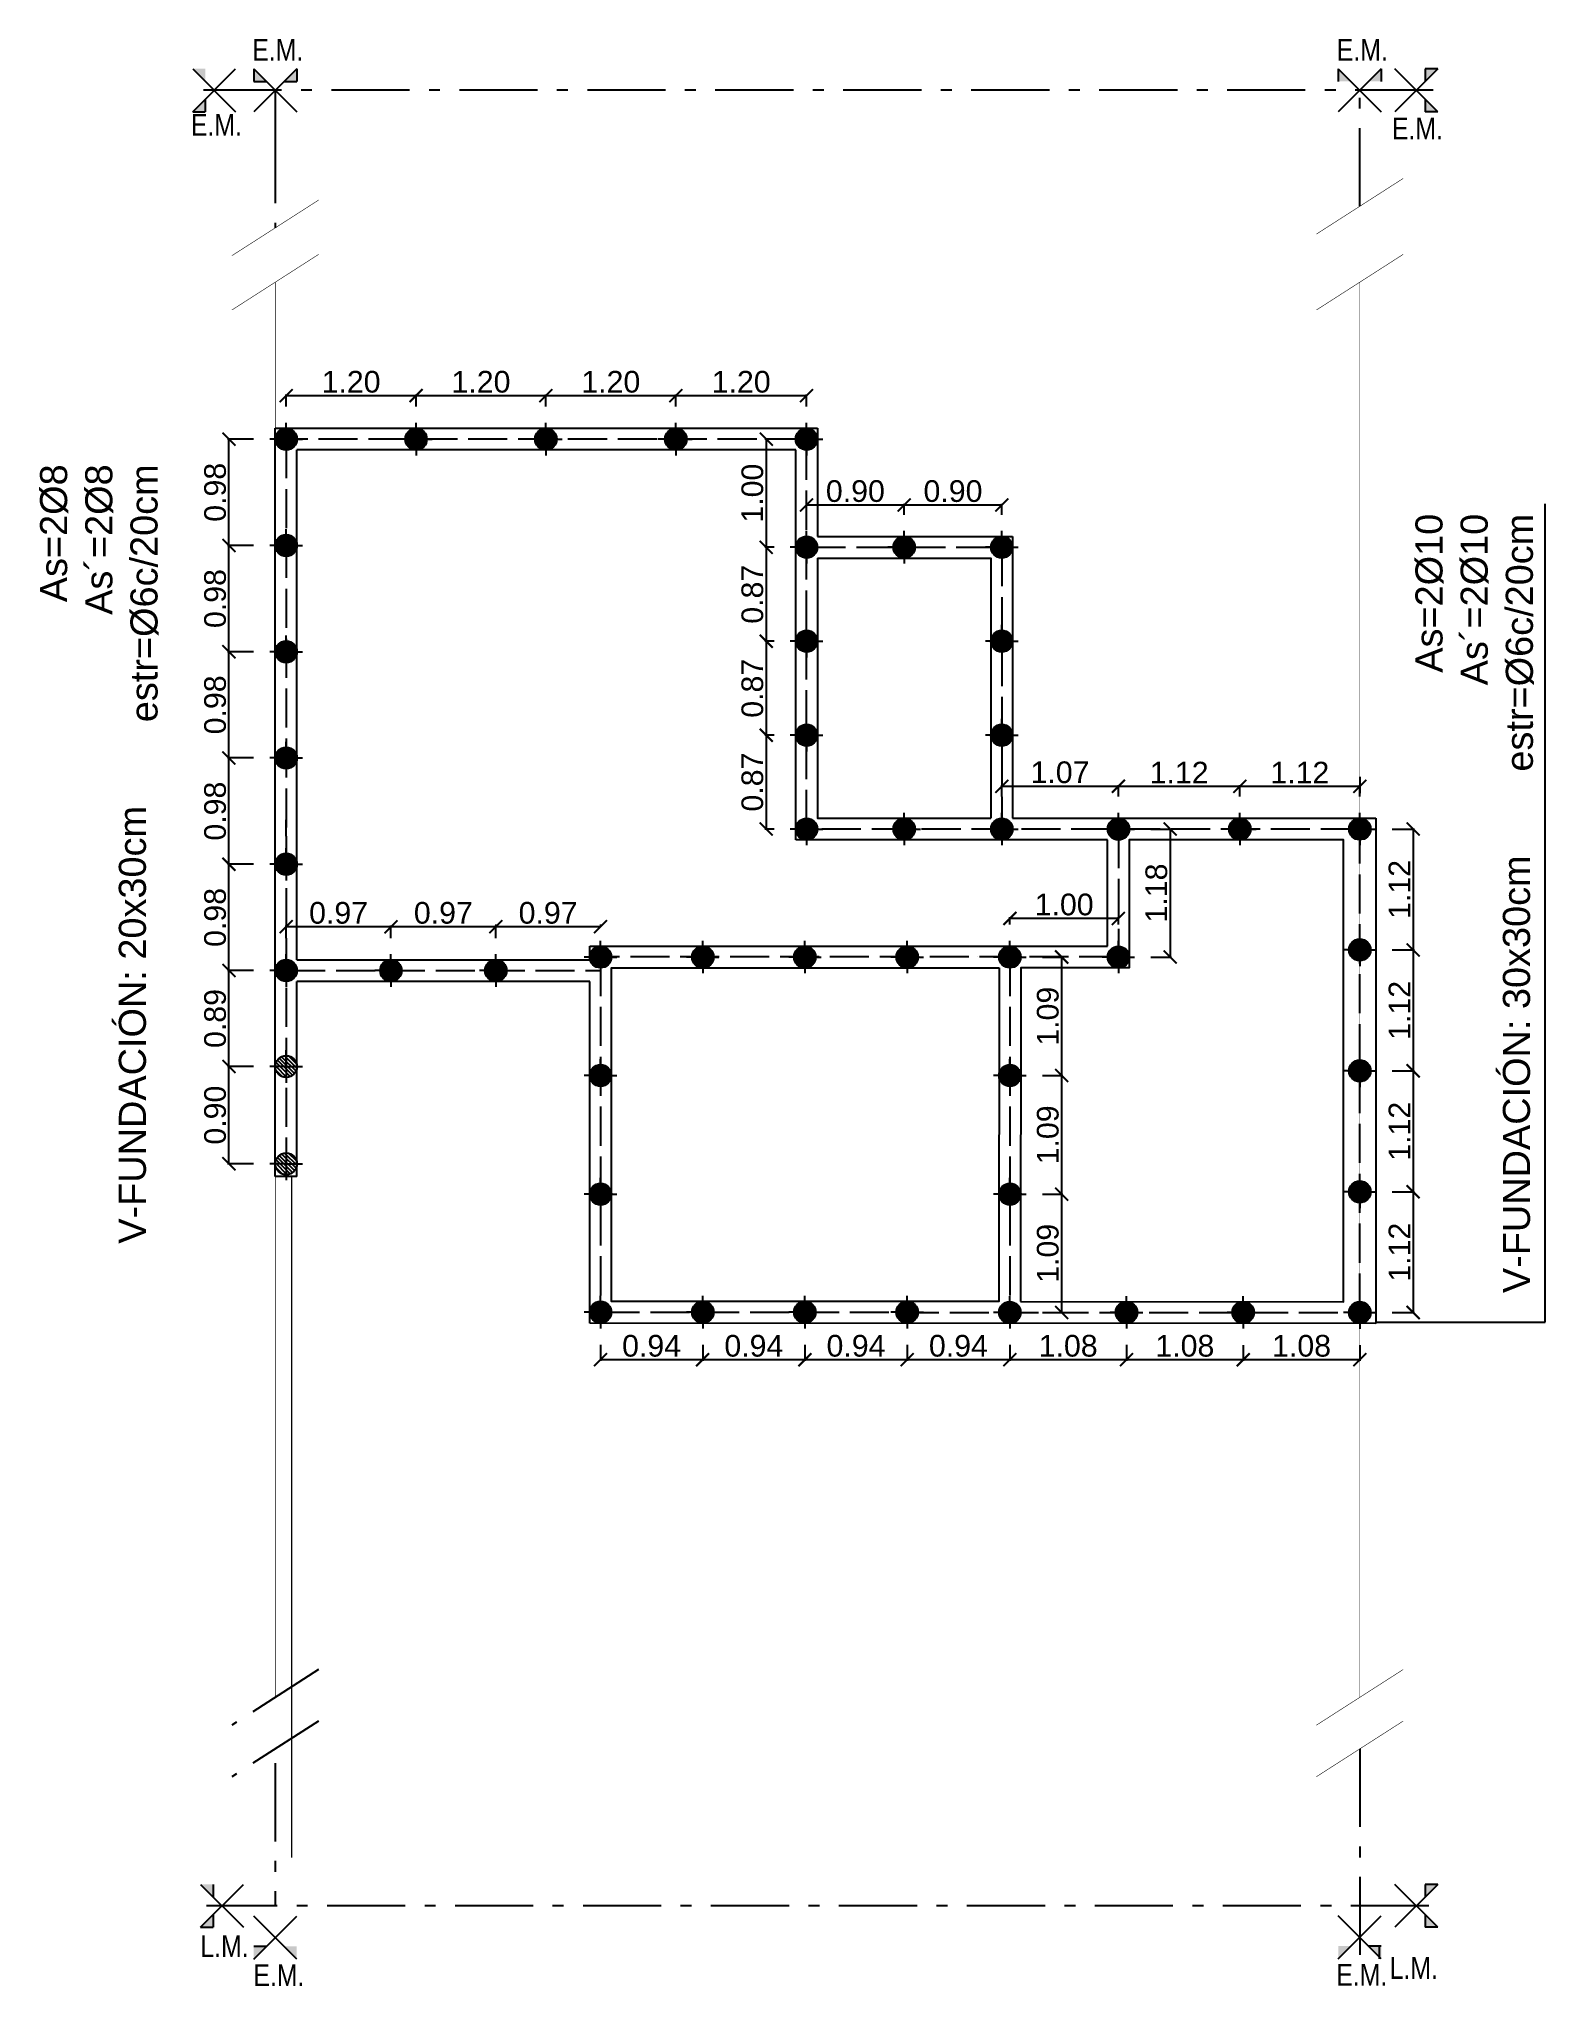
# Model space of a CAD drawing. Header units: millimetres. Extents: x 141 to 456, y -20 to 129.
# Drawn here: x 293.46 to 307.35, y 78.37 to 96.32 of the extents above; entities that cross this region are included whole.
import ezdxf

# ---------------------------------------------------------------- set-up
doc = ezdxf.new("R2010")
doc.units = ezdxf.units.MM
doc.header["$LTSCALE"] = 0.1
doc.header["$MEASUREMENT"] = 0
doc.header["$PDMODE"] = 3
doc.header["$PDSIZE"] = 0.1
for name, pattern in [('ACAD_ISO02W100', [15, 12, -3]), ('ACAD_ISO04W100', [30, 24, -3, 0, -3]), ('ACAD_ISO10W100', [18, 12, -3, 0, -3])]:
    doc.linetypes.add(name, pattern=pattern)
doc.layers.get('DEFPOINTS').update_dxf_attribs({"color": 1})
for name, color, linetype in [('11.Ejes', 1, 'ACAD_ISO04W100'), ('EJES', 6, 'Continuous'), ('Funadciones', 7, 'Continuous'), ('FUNDACIONES-COTAS', 3, 'Continuous'), ('FUNDACIONES-TEXTOS', 2, 'Continuous'), ('POLILINEA SUP', 150, 'Continuous'), ('vigas de encadenado', 2, 'Continuous')]:
    doc.layers.add(name, color=color, linetype=linetype)
doc.layers.add('17.Sombras', color=8, linetype='Continuous', lineweight=5)
doc.layers.add('CONT_MURO', color=3, linetype='Continuous', lineweight=0)
doc.styles.add('Arial20', font='arial.ttf', dxfattribs={"height": 0.2})
doc.styles.get("Standard").update_dxf_attribs({"font": 'arial.ttf'})
doc.dimstyles.new('COTA-1-100', dxfattribs={"dimtxt": 0.2, "dimasz": 0.12, "dimexe": 0.012, "dimexo": 0.15, "dimgap": 0.025, "dimtad": 1, "dimzin": 0, "dimdsep": 46, "dimtxsty": 'Arial20', "dimblk1": 'ARCHTICK', "dimblk2": 'ARCHTICK', "dimsah": 1, "dimcen": 0.09, "dimclrd": 256, "dimclre": 256, "dimclrt": 256, "dimazin": 0, "dimtfac": 1, "dimtofl": 0, "dimtmove": 2, "dimatfit": 3, "dimldrblk": 'ARCHTICK', "dimfxl": 1, "dimtolj": 1, "dimtzin": 0, "dimarcsym": 0})

msp = doc.modelspace()

# ---------------------------------------------------------------- texts
at = {"layer": 'EJES', "linetype": 'ACAD_ISO10W100', "ltscale": 0.6, "char_height": 0.2, "width": 1.294531}
for s, insert, attachment_point in [('{\\fArial Narrow|b0|i0|c0|p34;E.M.}', (295.665, 96.3202), 2), ('{\\fArial Narrow|b0|i0|c0|p34;E.M.}', (305.665, 96.3202), 2), ('{\\fArial Narrow|b0|i0|c0|p34;E.M.}', (295.0991, 95.6279), 2), ('{\\fArial Narrow|b0|i0|c0|p34;E.M.}', (306.1735, 95.5951), 2), ('{\\fArial Narrow|b0|i0|c0|p34;L.M.}', (295.1741, 78.6329), 8), ('{\\fArial Narrow|b0|i0|c0|p34;E.M.}', (295.6754, 78.5665), 2), ('{\\fArial Narrow|b0|i0|c0|p34;E.M.}', (305.6603, 78.5694), 2), ('{\\fArial Narrow|b0|i0|c0|p34;L.M.}', (306.1394, 78.6329), 2)]:
    msp.add_mtext(s, dxfattribs=dict(at, insert=insert, attachment_point=attachment_point))
at = {"layer": 'FUNDACIONES-TEXTOS', "char_height": 0.25, "width": 5.804333, "attachment_point": 3, "rotation": 90}
for s, insert in [('{\\fArial|b0|i0|c0|p34;As=2\\fArial|b0|i0|c238|p34;%%C\\fArial|b0|i0|c0|p34;8\\PAs´=2\\fArial|b0|i0|c238|p34;%%C\\fArial|b0|i0|c0|p34;8\\Pestr=\\fArial|b0|i0|c238|p34;%%C\\fArial|b0|i0|c0|p34;6c/20cm} ', (293.4731, 92.3976)), ('{\\fArial|b0|i0|c0|p34;As=2\\fArial|b0|i0|c238|p34;%%C\\fArial|b0|i0|c0|p34;10\\PAs´=2\\fArial|b0|i0|c238|p34;%%C\\fArial|b0|i0|c0|p34;10\\Pestr=\\fArial|b0|i0|c238|p34;%%C\\fArial|b0|i0|c0|p34;6c/20cm} ', (306.1547, 91.942)), ('{\\fArial|b0|i0|c238|p34;V\\fArial|b0|i0|c0|p34;-FUNDACIÓN\\fArial|b0|i0|c238|p34;: 2\\fArial|b0|i0|c0|p34;0\\fArial|b0|i0|c238|p34;x\\fArial|b0|i0|c0|p34;3\\fArial|b0|i0|c238|p34;0cm\\P} ', (294.1995, 89.2476)), ('{\\fArial|b0|i0|c238|p34;V\\fArial|b0|i0|c0|p34;-FUNDACIÓN\\fArial|b0|i0|c238|p34;: \\fArial|b0|i0|c0|p34;30\\fArial|b0|i0|c238|p34;x\\fArial|b0|i0|c0|p34;3\\fArial|b0|i0|c238|p34;0cm\\P} ', (306.9614, 88.792))]:
    msp.add_mtext(s, dxfattribs=dict(at, insert=insert))

# ---------------------------------------------------------------- blocks, each defined once
blk = doc.blocks.new('PILOTIN')
at = {"layer": 'Funadciones'}
blk.add_hatch(color=1, dxfattribs=at).paths.add_polyline_path([(231.332, 120.183, 1), (231.132, 120.183, 1)])
at = {"layer": '11.Ejes', "ltscale": 0.5}
for q in [(231.232, 120.333), (231.082, 120.183), (231.382, 120.183), (231.232, 120.033)]:
    blk.add_line((231.232, 120.183), q, dxfattribs=at)
at = {"layer": 'Funadciones', "color": 1}
blk.add_circle((231.232, 120.183), 0.1, dxfattribs=at)
blk = doc.blocks.new('_ARCHTICK')
at = {"color": 0, "linetype": 'ByBlock', "const_width": 0.15}
blk.add_lwpolyline([(-0.5, -0.5), (0.5, 0.5)], dxfattribs=at)
blk = doc.blocks.new('*D269')
at = {"layer": 'DEFPOINTS', "color": 0, "transparency": 16777216}
for p in [(295.215, 86.845), (295.592, 86.845), (295.592, 85.949)]:
    blk.add_point(p, dxfattribs=at)
at = {"layer": 'FUNDACIONES-COTAS', "lineweight": -2, "transparency": 16777216}
for p, q in [((295.442, 86.845), (295.203, 86.845)), ((295.215, 85.949), (295.215, 86.845)), ((295.442, 85.949), (295.203, 85.949))]:
    blk.add_line(p, q, dxfattribs=at)
at = {"layer": 'FUNDACIONES-COTAS', "lineweight": -2, "transparency": 16777216, "xscale": 0.12, "yscale": 0.12, "zscale": 0.12}
for p, rotation in [((295.215, 86.845), 90), ((295.215, 85.949), 270)]:
    blk.add_blockref('_ARCHTICK', p, dxfattribs=dict(at, rotation=rotation))
at = {"layer": 'FUNDACIONES-COTAS', "transparency": 16777216, "insert": (295.088, 86.397), "char_height": 0.2, "attachment_point": 5, "rotation": 90, "style": 'Arial20'}
blk.add_mtext('\\A1;0.90', dxfattribs=at)
blk = doc.blocks.new('*D270')
at = {"layer": 'DEFPOINTS', "color": 0, "transparency": 16777216}
for p in [(295.215, 87.73), (295.592, 87.73), (295.592, 86.845)]:
    blk.add_point(p, dxfattribs=at)
at = {"layer": 'FUNDACIONES-COTAS', "lineweight": -2, "transparency": 16777216}
for p, q in [((295.442, 87.73), (295.203, 87.73)), ((295.215, 86.845), (295.215, 87.73)), ((295.442, 86.845), (295.203, 86.845))]:
    blk.add_line(p, q, dxfattribs=at)
at = {"layer": 'FUNDACIONES-COTAS', "lineweight": -2, "transparency": 16777216, "xscale": 0.12, "yscale": 0.12, "zscale": 0.12}
for p, rotation in [((295.215, 87.73), 90), ((295.215, 86.845), 270)]:
    blk.add_blockref('_ARCHTICK', p, dxfattribs=dict(at, rotation=rotation))
at = {"layer": 'FUNDACIONES-COTAS', "transparency": 16777216, "insert": (295.088, 87.288), "char_height": 0.2, "attachment_point": 5, "rotation": 90, "style": 'Arial20'}
blk.add_mtext('\\A1;0.89', dxfattribs=at)
blk = doc.blocks.new('*D271')
at = {"layer": 'DEFPOINTS', "color": 0, "transparency": 16777216}
for p in [(295.215, 88.71), (295.592, 88.71), (295.592, 87.73)]:
    blk.add_point(p, dxfattribs=at)
at = {"layer": 'FUNDACIONES-COTAS', "lineweight": -2, "transparency": 16777216}
for p, q in [((295.442, 88.71), (295.203, 88.71)), ((295.215, 87.73), (295.215, 88.71)), ((295.442, 87.73), (295.203, 87.73))]:
    blk.add_line(p, q, dxfattribs=at)
at = {"layer": 'FUNDACIONES-COTAS', "lineweight": -2, "transparency": 16777216, "xscale": 0.12, "yscale": 0.12, "zscale": 0.12}
for p, rotation in [((295.215, 88.71), 90), ((295.215, 87.73), 270)]:
    blk.add_blockref('_ARCHTICK', p, dxfattribs=dict(at, rotation=rotation))
at = {"layer": 'FUNDACIONES-COTAS', "transparency": 16777216, "insert": (295.088, 88.22), "char_height": 0.2, "attachment_point": 5, "rotation": 90, "style": 'Arial20'}
blk.add_mtext('\\A1;0.98', dxfattribs=at)
blk = doc.blocks.new('*D272')
at = {"layer": 'DEFPOINTS', "color": 0, "transparency": 16777216}
for p in [(295.215, 89.69), (295.592, 89.69), (295.592, 88.71)]:
    blk.add_point(p, dxfattribs=at)
at = {"layer": 'FUNDACIONES-COTAS', "lineweight": -2, "transparency": 16777216}
for p, q in [((295.442, 89.69), (295.203, 89.69)), ((295.215, 88.71), (295.215, 89.69)), ((295.442, 88.71), (295.203, 88.71))]:
    blk.add_line(p, q, dxfattribs=at)
at = {"layer": 'FUNDACIONES-COTAS', "lineweight": -2, "transparency": 16777216, "xscale": 0.12, "yscale": 0.12, "zscale": 0.12}
for p, rotation in [((295.215, 89.69), 90), ((295.215, 88.71), 270)]:
    blk.add_blockref('_ARCHTICK', p, dxfattribs=dict(at, rotation=rotation))
at = {"layer": 'FUNDACIONES-COTAS', "transparency": 16777216, "insert": (295.088, 89.2), "char_height": 0.2, "attachment_point": 5, "rotation": 90, "style": 'Arial20'}
blk.add_mtext('\\A1;0.98', dxfattribs=at)
blk = doc.blocks.new('*D273')
at = {"layer": 'DEFPOINTS', "color": 0, "transparency": 16777216}
for p in [(295.215, 90.67), (295.592, 90.67), (295.592, 89.69)]:
    blk.add_point(p, dxfattribs=at)
at = {"layer": 'FUNDACIONES-COTAS', "lineweight": -2, "transparency": 16777216}
for p, q in [((295.442, 90.67), (295.203, 90.67)), ((295.215, 89.69), (295.215, 90.67)), ((295.442, 89.69), (295.203, 89.69))]:
    blk.add_line(p, q, dxfattribs=at)
at = {"layer": 'FUNDACIONES-COTAS', "lineweight": -2, "transparency": 16777216, "xscale": 0.12, "yscale": 0.12, "zscale": 0.12}
for p, rotation in [((295.215, 90.67), 90), ((295.215, 89.69), 270)]:
    blk.add_blockref('_ARCHTICK', p, dxfattribs=dict(at, rotation=rotation))
at = {"layer": 'FUNDACIONES-COTAS', "transparency": 16777216, "insert": (295.088, 90.18), "char_height": 0.2, "attachment_point": 5, "rotation": 90, "style": 'Arial20'}
blk.add_mtext('\\A1;0.98', dxfattribs=at)
blk = doc.blocks.new('*D274')
at = {"layer": 'DEFPOINTS', "color": 0, "transparency": 16777216}
for p in [(295.215, 91.65), (295.592, 91.65), (295.592, 90.67)]:
    blk.add_point(p, dxfattribs=at)
at = {"layer": 'FUNDACIONES-COTAS', "lineweight": -2, "transparency": 16777216}
for p, q in [((295.442, 91.65), (295.203, 91.65)), ((295.215, 90.67), (295.215, 91.65)), ((295.442, 90.67), (295.203, 90.67))]:
    blk.add_line(p, q, dxfattribs=at)
at = {"layer": 'FUNDACIONES-COTAS', "lineweight": -2, "transparency": 16777216, "xscale": 0.12, "yscale": 0.12, "zscale": 0.12}
for p, rotation in [((295.215, 91.65), 90), ((295.215, 90.67), 270)]:
    blk.add_blockref('_ARCHTICK', p, dxfattribs=dict(at, rotation=rotation))
at = {"layer": 'FUNDACIONES-COTAS', "transparency": 16777216, "insert": (295.088, 91.16), "char_height": 0.2, "attachment_point": 5, "rotation": 90, "style": 'Arial20'}
blk.add_mtext('\\A1;0.98', dxfattribs=at)
blk = doc.blocks.new('*D275')
at = {"layer": 'DEFPOINTS', "color": 0, "transparency": 16777216}
for p in [(295.215, 92.63), (295.592, 92.63), (295.592, 91.65)]:
    blk.add_point(p, dxfattribs=at)
at = {"layer": 'FUNDACIONES-COTAS', "lineweight": -2, "transparency": 16777216}
for p, q in [((295.442, 92.63), (295.203, 92.63)), ((295.215, 91.65), (295.215, 92.63)), ((295.442, 91.65), (295.203, 91.65))]:
    blk.add_line(p, q, dxfattribs=at)
at = {"layer": 'FUNDACIONES-COTAS', "lineweight": -2, "transparency": 16777216, "xscale": 0.12, "yscale": 0.12, "zscale": 0.12}
for p, rotation in [((295.215, 92.63), 90), ((295.215, 91.65), 270)]:
    blk.add_blockref('_ARCHTICK', p, dxfattribs=dict(at, rotation=rotation))
at = {"layer": 'FUNDACIONES-COTAS', "transparency": 16777216, "insert": (295.088, 92.14), "char_height": 0.2, "attachment_point": 5, "rotation": 90, "style": 'Arial20'}
blk.add_mtext('\\A1;0.98', dxfattribs=at)
blk = doc.blocks.new('*D276')
at = {"layer": 'DEFPOINTS', "color": 0, "transparency": 16777216}
for p in [(296.94, 93.031), (295.742, 92.78), (296.94, 92.78)]:
    blk.add_point(p, dxfattribs=at)
at = {"layer": 'FUNDACIONES-COTAS', "lineweight": -2, "transparency": 16777216}
for p, q in [((295.742, 92.93), (295.742, 93.043)), ((295.742, 93.031), (296.94, 93.031)), ((296.94, 92.93), (296.94, 93.043))]:
    blk.add_line(p, q, dxfattribs=at)
at = {"layer": 'FUNDACIONES-COTAS', "lineweight": -2, "transparency": 16777216, "xscale": 0.12, "yscale": 0.12, "zscale": 0.12, "rotation": 180}
blk.add_blockref('_ARCHTICK', (295.742, 93.031), dxfattribs=at)
at = {"layer": 'FUNDACIONES-COTAS', "lineweight": -2, "transparency": 16777216, "xscale": 0.12, "yscale": 0.12, "zscale": 0.12}
blk.add_blockref('_ARCHTICK', (296.94, 93.031), dxfattribs=at)
at = {"layer": 'FUNDACIONES-COTAS', "transparency": 16777216, "insert": (296.341, 93.158), "char_height": 0.2, "attachment_point": 5, "style": 'Arial20'}
blk.add_mtext('\\A1;1.20', dxfattribs=at)
blk = doc.blocks.new('*D277')
at = {"layer": 'DEFPOINTS', "color": 0, "transparency": 16777216}
for p in [(298.137, 93.031), (296.94, 92.78), (298.137, 92.78)]:
    blk.add_point(p, dxfattribs=at)
at = {"layer": 'FUNDACIONES-COTAS', "lineweight": -2, "transparency": 16777216}
for p, q in [((296.94, 92.93), (296.94, 93.043)), ((296.94, 93.031), (298.137, 93.031)), ((298.137, 92.93), (298.137, 93.043))]:
    blk.add_line(p, q, dxfattribs=at)
at = {"layer": 'FUNDACIONES-COTAS', "lineweight": -2, "transparency": 16777216, "xscale": 0.12, "yscale": 0.12, "zscale": 0.12, "rotation": 180}
blk.add_blockref('_ARCHTICK', (296.94, 93.031), dxfattribs=at)
at = {"layer": 'FUNDACIONES-COTAS', "lineweight": -2, "transparency": 16777216, "xscale": 0.12, "yscale": 0.12, "zscale": 0.12}
blk.add_blockref('_ARCHTICK', (298.137, 93.031), dxfattribs=at)
at = {"layer": 'FUNDACIONES-COTAS', "transparency": 16777216, "insert": (297.539, 93.158), "char_height": 0.2, "attachment_point": 5, "style": 'Arial20'}
blk.add_mtext('\\A1;1.20', dxfattribs=at)
blk = doc.blocks.new('*D278')
at = {"layer": 'DEFPOINTS', "color": 0, "transparency": 16777216}
for p in [(299.335, 93.031), (298.137, 92.78), (299.335, 92.78)]:
    blk.add_point(p, dxfattribs=at)
at = {"layer": 'FUNDACIONES-COTAS', "lineweight": -2, "transparency": 16777216}
for p, q in [((298.137, 92.93), (298.137, 93.043)), ((298.137, 93.031), (299.335, 93.031)), ((299.335, 92.93), (299.335, 93.043))]:
    blk.add_line(p, q, dxfattribs=at)
at = {"layer": 'FUNDACIONES-COTAS', "lineweight": -2, "transparency": 16777216, "xscale": 0.12, "yscale": 0.12, "zscale": 0.12, "rotation": 180}
blk.add_blockref('_ARCHTICK', (298.137, 93.031), dxfattribs=at)
at = {"layer": 'FUNDACIONES-COTAS', "lineweight": -2, "transparency": 16777216, "xscale": 0.12, "yscale": 0.12, "zscale": 0.12}
blk.add_blockref('_ARCHTICK', (299.335, 93.031), dxfattribs=at)
at = {"layer": 'FUNDACIONES-COTAS', "transparency": 16777216, "insert": (298.736, 93.158), "char_height": 0.2, "attachment_point": 5, "style": 'Arial20'}
blk.add_mtext('\\A1;1.20', dxfattribs=at)
blk = doc.blocks.new('*D279')
at = {"layer": 'DEFPOINTS', "color": 0, "transparency": 16777216}
for p in [(300.541, 93.031), (299.335, 92.78), (300.541, 92.78)]:
    blk.add_point(p, dxfattribs=at)
at = {"layer": 'FUNDACIONES-COTAS', "lineweight": -2, "transparency": 16777216}
for p, q in [((299.335, 92.93), (299.335, 93.043)), ((299.335, 93.031), (300.541, 93.031)), ((300.541, 92.93), (300.541, 93.043))]:
    blk.add_line(p, q, dxfattribs=at)
at = {"layer": 'FUNDACIONES-COTAS', "lineweight": -2, "transparency": 16777216, "xscale": 0.12, "yscale": 0.12, "zscale": 0.12, "rotation": 180}
blk.add_blockref('_ARCHTICK', (299.335, 93.031), dxfattribs=at)
at = {"layer": 'FUNDACIONES-COTAS', "lineweight": -2, "transparency": 16777216, "xscale": 0.12, "yscale": 0.12, "zscale": 0.12}
blk.add_blockref('_ARCHTICK', (300.541, 93.031), dxfattribs=at)
at = {"layer": 'FUNDACIONES-COTAS', "transparency": 16777216, "insert": (299.938, 93.158), "char_height": 0.2, "attachment_point": 5, "style": 'Arial20'}
blk.add_mtext('\\A1;1.20', dxfattribs=at)
blk = doc.blocks.new('*D280')
at = {"layer": 'DEFPOINTS', "color": 0, "transparency": 16777216}
for p in [(300.391, 92.63), (300.169, 91.633), (300.391, 91.633)]:
    blk.add_point(p, dxfattribs=at)
at = {"layer": 'FUNDACIONES-COTAS', "lineweight": -2, "transparency": 16777216}
for p, q in [((300.241, 92.63), (300.157, 92.63)), ((300.169, 92.63), (300.169, 91.633)), ((300.241, 91.633), (300.157, 91.633))]:
    blk.add_line(p, q, dxfattribs=at)
at = {"layer": 'FUNDACIONES-COTAS', "lineweight": -2, "transparency": 16777216, "xscale": 0.12, "yscale": 0.12, "zscale": 0.12}
for p, rotation in [((300.169, 92.63), 90), ((300.169, 91.633), 270)]:
    blk.add_blockref('_ARCHTICK', p, dxfattribs=dict(at, rotation=rotation))
at = {"layer": 'FUNDACIONES-COTAS', "transparency": 16777216, "insert": (300.042, 92.132), "char_height": 0.2, "attachment_point": 5, "rotation": 90, "style": 'Arial20'}
blk.add_mtext('\\A1;1.00', dxfattribs=at)
blk = doc.blocks.new('*D281')
at = {"layer": 'DEFPOINTS', "color": 0, "transparency": 16777216}
for p in [(300.391, 91.633), (300.169, 90.767), (300.391, 90.767)]:
    blk.add_point(p, dxfattribs=at)
at = {"layer": 'FUNDACIONES-COTAS', "lineweight": -2, "transparency": 16777216}
for p, q in [((300.241, 91.633), (300.157, 91.633)), ((300.169, 91.633), (300.169, 90.767)), ((300.241, 90.767), (300.157, 90.767))]:
    blk.add_line(p, q, dxfattribs=at)
at = {"layer": 'FUNDACIONES-COTAS', "lineweight": -2, "transparency": 16777216, "xscale": 0.12, "yscale": 0.12, "zscale": 0.12}
for p, rotation in [((300.169, 91.633), 90), ((300.169, 90.767), 270)]:
    blk.add_blockref('_ARCHTICK', p, dxfattribs=dict(at, rotation=rotation))
at = {"layer": 'FUNDACIONES-COTAS', "transparency": 16777216, "insert": (300.042, 91.2), "char_height": 0.2, "attachment_point": 5, "rotation": 90, "style": 'Arial20'}
blk.add_mtext('\\A1;0.87', dxfattribs=at)
blk = doc.blocks.new('*D282')
at = {"layer": 'DEFPOINTS', "color": 0, "transparency": 16777216}
for p in [(300.391, 90.767), (300.169, 89.9), (300.391, 89.9)]:
    blk.add_point(p, dxfattribs=at)
at = {"layer": 'FUNDACIONES-COTAS', "lineweight": -2, "transparency": 16777216}
for p, q in [((300.241, 90.767), (300.157, 90.767)), ((300.169, 90.767), (300.169, 89.9)), ((300.241, 89.9), (300.157, 89.9))]:
    blk.add_line(p, q, dxfattribs=at)
at = {"layer": 'FUNDACIONES-COTAS', "lineweight": -2, "transparency": 16777216, "xscale": 0.12, "yscale": 0.12, "zscale": 0.12}
for p, rotation in [((300.169, 90.767), 90), ((300.169, 89.9), 270)]:
    blk.add_blockref('_ARCHTICK', p, dxfattribs=dict(at, rotation=rotation))
at = {"layer": 'FUNDACIONES-COTAS', "transparency": 16777216, "insert": (300.042, 90.333), "char_height": 0.2, "attachment_point": 5, "rotation": 90, "style": 'Arial20'}
blk.add_mtext('\\A1;0.87', dxfattribs=at)
blk = doc.blocks.new('*D283')
at = {"layer": 'DEFPOINTS', "color": 0, "transparency": 16777216}
for p in [(300.391, 89.9), (300.169, 89.035), (300.391, 89.035)]:
    blk.add_point(p, dxfattribs=at)
at = {"layer": 'FUNDACIONES-COTAS', "lineweight": -2, "transparency": 16777216}
for p, q in [((300.241, 89.9), (300.157, 89.9)), ((300.169, 89.9), (300.169, 89.035)), ((300.241, 89.035), (300.157, 89.035))]:
    blk.add_line(p, q, dxfattribs=at)
at = {"layer": 'FUNDACIONES-COTAS', "lineweight": -2, "transparency": 16777216, "xscale": 0.12, "yscale": 0.12, "zscale": 0.12}
for p, rotation in [((300.169, 89.9), 90), ((300.169, 89.035), 270)]:
    blk.add_blockref('_ARCHTICK', p, dxfattribs=dict(at, rotation=rotation))
at = {"layer": 'FUNDACIONES-COTAS', "transparency": 16777216, "insert": (300.042, 89.468), "char_height": 0.2, "attachment_point": 5, "rotation": 90, "style": 'Arial20'}
blk.add_mtext('\\A1;0.87', dxfattribs=at)
blk = doc.blocks.new('*D284')
at = {"layer": 'DEFPOINTS', "color": 0, "transparency": 16777216}
for p in [(301.441, 92.023), (300.541, 91.783), (301.441, 91.783)]:
    blk.add_point(p, dxfattribs=at)
at = {"layer": 'FUNDACIONES-COTAS', "lineweight": -2, "transparency": 16777216}
for p, q in [((300.541, 91.933), (300.541, 92.035)), ((300.541, 92.023), (301.441, 92.023)), ((301.441, 91.933), (301.441, 92.035))]:
    blk.add_line(p, q, dxfattribs=at)
at = {"layer": 'FUNDACIONES-COTAS', "lineweight": -2, "transparency": 16777216, "xscale": 0.12, "yscale": 0.12, "zscale": 0.12, "rotation": 180}
blk.add_blockref('_ARCHTICK', (300.541, 92.023), dxfattribs=at)
at = {"layer": 'FUNDACIONES-COTAS', "lineweight": -2, "transparency": 16777216, "xscale": 0.12, "yscale": 0.12, "zscale": 0.12}
blk.add_blockref('_ARCHTICK', (301.441, 92.023), dxfattribs=at)
at = {"layer": 'FUNDACIONES-COTAS', "transparency": 16777216, "insert": (300.991, 92.15), "char_height": 0.2, "attachment_point": 5, "style": 'Arial20'}
blk.add_mtext('\\A1;0.90', dxfattribs=at)
blk = doc.blocks.new('*D285')
at = {"layer": 'DEFPOINTS', "color": 0, "transparency": 16777216}
for p in [(302.341, 92.023), (301.441, 91.783), (302.341, 91.783)]:
    blk.add_point(p, dxfattribs=at)
at = {"layer": 'FUNDACIONES-COTAS', "lineweight": -2, "transparency": 16777216}
for p, q in [((301.441, 91.933), (301.441, 92.035)), ((301.441, 92.023), (302.341, 92.023)), ((302.341, 91.933), (302.341, 92.035))]:
    blk.add_line(p, q, dxfattribs=at)
at = {"layer": 'FUNDACIONES-COTAS', "lineweight": -2, "transparency": 16777216, "xscale": 0.12, "yscale": 0.12, "zscale": 0.12, "rotation": 180}
blk.add_blockref('_ARCHTICK', (301.441, 92.023), dxfattribs=at)
at = {"layer": 'FUNDACIONES-COTAS', "lineweight": -2, "transparency": 16777216, "xscale": 0.12, "yscale": 0.12, "zscale": 0.12}
blk.add_blockref('_ARCHTICK', (302.341, 92.023), dxfattribs=at)
at = {"layer": 'FUNDACIONES-COTAS', "transparency": 16777216, "insert": (301.891, 92.15), "char_height": 0.2, "attachment_point": 5, "style": 'Arial20'}
blk.add_mtext('\\A1;0.90', dxfattribs=at)
blk = doc.blocks.new('*D286')
at = {"layer": 'DEFPOINTS', "color": 0, "transparency": 16777216}
for p in [(303.416, 89.429), (302.341, 89.185), (303.416, 89.185)]:
    blk.add_point(p, dxfattribs=at)
at = {"layer": 'FUNDACIONES-COTAS', "lineweight": -2, "transparency": 16777216}
for p, q in [((302.341, 89.335), (302.341, 89.441)), ((302.341, 89.429), (303.416, 89.429)), ((303.416, 89.335), (303.416, 89.441))]:
    blk.add_line(p, q, dxfattribs=at)
at = {"layer": 'FUNDACIONES-COTAS', "lineweight": -2, "transparency": 16777216, "xscale": 0.12, "yscale": 0.12, "zscale": 0.12, "rotation": 180}
blk.add_blockref('_ARCHTICK', (302.341, 89.429), dxfattribs=at)
at = {"layer": 'FUNDACIONES-COTAS', "lineweight": -2, "transparency": 16777216, "xscale": 0.12, "yscale": 0.12, "zscale": 0.12}
blk.add_blockref('_ARCHTICK', (303.416, 89.429), dxfattribs=at)
at = {"layer": 'FUNDACIONES-COTAS', "transparency": 16777216, "insert": (302.878, 89.557), "char_height": 0.2, "attachment_point": 5, "style": 'Arial20'}
blk.add_mtext('\\A1;1.07', dxfattribs=at)
blk = doc.blocks.new('*D287')
at = {"layer": 'DEFPOINTS', "color": 0, "transparency": 16777216}
for p in [(304.536, 89.429), (303.416, 89.185), (304.536, 89.185)]:
    blk.add_point(p, dxfattribs=at)
at = {"layer": 'FUNDACIONES-COTAS', "lineweight": -2, "transparency": 16777216}
for p, q in [((303.416, 89.335), (303.416, 89.441)), ((303.416, 89.429), (304.536, 89.429)), ((304.536, 89.335), (304.536, 89.441))]:
    blk.add_line(p, q, dxfattribs=at)
at = {"layer": 'FUNDACIONES-COTAS', "lineweight": -2, "transparency": 16777216, "xscale": 0.12, "yscale": 0.12, "zscale": 0.12, "rotation": 180}
blk.add_blockref('_ARCHTICK', (303.416, 89.429), dxfattribs=at)
at = {"layer": 'FUNDACIONES-COTAS', "lineweight": -2, "transparency": 16777216, "xscale": 0.12, "yscale": 0.12, "zscale": 0.12}
blk.add_blockref('_ARCHTICK', (304.536, 89.429), dxfattribs=at)
at = {"layer": 'FUNDACIONES-COTAS', "transparency": 16777216, "insert": (303.976, 89.555), "char_height": 0.2, "width": 0.46207, "attachment_point": 5, "style": 'Arial20'}
blk.add_mtext('\\A1;1.12', dxfattribs=at)
blk = doc.blocks.new('*D288')
at = {"layer": 'DEFPOINTS', "color": 0, "transparency": 16777216}
for p in [(305.642, 89.429), (304.536, 89.185), (305.642, 89.185)]:
    blk.add_point(p, dxfattribs=at)
at = {"layer": 'FUNDACIONES-COTAS', "lineweight": -2, "transparency": 16777216}
for p, q in [((304.536, 89.335), (304.536, 89.441)), ((304.536, 89.429), (305.642, 89.429)), ((305.642, 89.335), (305.642, 89.441))]:
    blk.add_line(p, q, dxfattribs=at)
at = {"layer": 'FUNDACIONES-COTAS', "lineweight": -2, "transparency": 16777216, "xscale": 0.12, "yscale": 0.12, "zscale": 0.12, "rotation": 180}
blk.add_blockref('_ARCHTICK', (304.536, 89.429), dxfattribs=at)
at = {"layer": 'FUNDACIONES-COTAS', "lineweight": -2, "transparency": 16777216, "xscale": 0.12, "yscale": 0.12, "zscale": 0.12}
blk.add_blockref('_ARCHTICK', (305.642, 89.429), dxfattribs=at)
at = {"layer": 'FUNDACIONES-COTAS', "transparency": 16777216, "insert": (305.089, 89.555), "char_height": 0.2, "attachment_point": 5, "style": 'Arial20'}
blk.add_mtext('\\A1;1.12', dxfattribs=at)
blk = doc.blocks.new('*D289')
at = {"layer": 'DEFPOINTS', "color": 0, "transparency": 16777216}
for p in [(305.792, 89.035), (305.792, 87.92), (306.134, 87.92)]:
    blk.add_point(p, dxfattribs=at)
at = {"layer": 'FUNDACIONES-COTAS', "lineweight": -2, "transparency": 16777216}
for p, q in [((305.942, 89.035), (306.146, 89.035)), ((306.134, 89.035), (306.134, 87.92)), ((305.942, 87.92), (306.146, 87.92))]:
    blk.add_line(p, q, dxfattribs=at)
at = {"layer": 'FUNDACIONES-COTAS', "lineweight": -2, "transparency": 16777216, "xscale": 0.12, "yscale": 0.12, "zscale": 0.12}
for p, rotation in [((306.134, 89.035), 90), ((306.134, 87.92), 270)]:
    blk.add_blockref('_ARCHTICK', p, dxfattribs=dict(at, rotation=rotation))
at = {"layer": 'FUNDACIONES-COTAS', "transparency": 16777216, "insert": (306.008, 88.478), "char_height": 0.2, "attachment_point": 5, "rotation": 90, "style": 'Arial20'}
blk.add_mtext('\\A1;1.12', dxfattribs=at)
blk = doc.blocks.new('*D290')
at = {"layer": 'DEFPOINTS', "color": 0, "transparency": 16777216}
for p in [(305.791, 87.92), (305.791, 86.806), (306.134, 86.806)]:
    blk.add_point(p, dxfattribs=at)
at = {"layer": 'FUNDACIONES-COTAS', "lineweight": -2, "transparency": 16777216}
for p, q in [((305.941, 87.92), (306.146, 87.92)), ((306.134, 87.92), (306.134, 86.806)), ((305.941, 86.806), (306.146, 86.806))]:
    blk.add_line(p, q, dxfattribs=at)
at = {"layer": 'FUNDACIONES-COTAS', "lineweight": -2, "transparency": 16777216, "xscale": 0.12, "yscale": 0.12, "zscale": 0.12}
for p, rotation in [((306.134, 87.92), 90), ((306.134, 86.806), 270)]:
    blk.add_blockref('_ARCHTICK', p, dxfattribs=dict(at, rotation=rotation))
at = {"layer": 'FUNDACIONES-COTAS', "transparency": 16777216, "insert": (306.008, 87.363), "char_height": 0.2, "attachment_point": 5, "rotation": 90, "style": 'Arial20'}
blk.add_mtext('\\A1;1.12', dxfattribs=at)
blk = doc.blocks.new('*D291')
at = {"layer": 'DEFPOINTS', "color": 0, "transparency": 16777216}
for p in [(305.792, 86.805), (305.792, 85.69), (306.134, 85.69)]:
    blk.add_point(p, dxfattribs=at)
at = {"layer": 'FUNDACIONES-COTAS', "lineweight": -2, "transparency": 16777216}
for p, q in [((305.942, 86.805), (306.146, 86.805)), ((306.134, 86.805), (306.134, 85.69)), ((305.942, 85.69), (306.146, 85.69))]:
    blk.add_line(p, q, dxfattribs=at)
at = {"layer": 'FUNDACIONES-COTAS', "lineweight": -2, "transparency": 16777216, "xscale": 0.12, "yscale": 0.12, "zscale": 0.12}
for p, rotation in [((306.134, 86.805), 90), ((306.134, 85.69), 270)]:
    blk.add_blockref('_ARCHTICK', p, dxfattribs=dict(at, rotation=rotation))
at = {"layer": 'FUNDACIONES-COTAS', "transparency": 16777216, "insert": (306.008, 86.248), "char_height": 0.2, "attachment_point": 5, "rotation": 90, "style": 'Arial20'}
blk.add_mtext('\\A1;1.12', dxfattribs=at)
blk = doc.blocks.new('*D292')
at = {"layer": 'DEFPOINTS', "color": 0, "transparency": 16777216}
for p in [(305.791, 85.69), (305.791, 84.577), (306.134, 84.577)]:
    blk.add_point(p, dxfattribs=at)
at = {"layer": 'FUNDACIONES-COTAS', "lineweight": -2, "transparency": 16777216}
for p, q in [((305.941, 85.69), (306.146, 85.69)), ((306.134, 85.69), (306.134, 84.577)), ((305.941, 84.577), (306.146, 84.577))]:
    blk.add_line(p, q, dxfattribs=at)
at = {"layer": 'FUNDACIONES-COTAS', "lineweight": -2, "transparency": 16777216, "xscale": 0.12, "yscale": 0.12, "zscale": 0.12}
for p, rotation in [((306.134, 85.69), 90), ((306.134, 84.577), 270)]:
    blk.add_blockref('_ARCHTICK', p, dxfattribs=dict(at, rotation=rotation))
at = {"layer": 'FUNDACIONES-COTAS', "transparency": 16777216, "insert": (306.008, 85.133), "char_height": 0.2, "attachment_point": 5, "rotation": 90, "style": 'Arial20'}
blk.add_mtext('\\A1;1.12', dxfattribs=at)
blk = doc.blocks.new('*D293')
at = {"layer": 'DEFPOINTS', "color": 0, "transparency": 16777216}
for p in [(304.568, 84.427), (305.642, 84.427), (304.568, 84.142)]:
    blk.add_point(p, dxfattribs=at)
at = {"layer": 'FUNDACIONES-COTAS', "lineweight": -2, "transparency": 16777216}
for p, q in [((304.568, 84.277), (304.568, 84.13)), ((305.642, 84.277), (305.642, 84.13)), ((305.642, 84.142), (304.568, 84.142))]:
    blk.add_line(p, q, dxfattribs=at)
at = {"layer": 'FUNDACIONES-COTAS', "lineweight": -2, "transparency": 16777216, "xscale": 0.12, "yscale": 0.12, "zscale": 0.12, "rotation": 180}
blk.add_blockref('_ARCHTICK', (304.568, 84.142), dxfattribs=at)
at = {"layer": 'FUNDACIONES-COTAS', "lineweight": -2, "transparency": 16777216, "xscale": 0.12, "yscale": 0.12, "zscale": 0.12}
blk.add_blockref('_ARCHTICK', (305.642, 84.142), dxfattribs=at)
at = {"layer": 'FUNDACIONES-COTAS', "transparency": 16777216, "insert": (305.105, 84.269), "char_height": 0.2, "attachment_point": 5, "style": 'Arial20'}
blk.add_mtext('\\A1;1.08', dxfattribs=at)
blk = doc.blocks.new('*D294')
at = {"layer": 'DEFPOINTS', "color": 0, "transparency": 16777216}
for p in [(303.491, 84.428), (304.568, 84.427), (303.491, 84.142)]:
    blk.add_point(p, dxfattribs=at)
at = {"layer": 'FUNDACIONES-COTAS', "lineweight": -2, "transparency": 16777216}
for p, q in [((303.491, 84.278), (303.491, 84.13)), ((304.568, 84.277), (304.568, 84.13)), ((304.568, 84.142), (303.491, 84.142))]:
    blk.add_line(p, q, dxfattribs=at)
at = {"layer": 'FUNDACIONES-COTAS', "lineweight": -2, "transparency": 16777216, "xscale": 0.12, "yscale": 0.12, "zscale": 0.12, "rotation": 180}
blk.add_blockref('_ARCHTICK', (303.491, 84.142), dxfattribs=at)
at = {"layer": 'FUNDACIONES-COTAS', "lineweight": -2, "transparency": 16777216, "xscale": 0.12, "yscale": 0.12, "zscale": 0.12}
blk.add_blockref('_ARCHTICK', (304.568, 84.142), dxfattribs=at)
at = {"layer": 'FUNDACIONES-COTAS', "transparency": 16777216, "insert": (304.029, 84.269), "char_height": 0.2, "attachment_point": 5, "style": 'Arial20'}
blk.add_mtext('\\A1;1.08', dxfattribs=at)
blk = doc.blocks.new('*D295')
at = {"layer": 'DEFPOINTS', "color": 0, "transparency": 16777216}
for p in [(302.414, 84.428), (303.491, 84.428), (302.414, 84.142)]:
    blk.add_point(p, dxfattribs=at)
at = {"layer": 'FUNDACIONES-COTAS', "lineweight": -2, "transparency": 16777216}
for p, q in [((302.414, 84.278), (302.414, 84.13)), ((303.491, 84.278), (303.491, 84.13)), ((303.491, 84.142), (302.414, 84.142))]:
    blk.add_line(p, q, dxfattribs=at)
at = {"layer": 'FUNDACIONES-COTAS', "lineweight": -2, "transparency": 16777216, "xscale": 0.12, "yscale": 0.12, "zscale": 0.12, "rotation": 180}
blk.add_blockref('_ARCHTICK', (302.414, 84.142), dxfattribs=at)
at = {"layer": 'FUNDACIONES-COTAS', "lineweight": -2, "transparency": 16777216, "xscale": 0.12, "yscale": 0.12, "zscale": 0.12}
blk.add_blockref('_ARCHTICK', (303.491, 84.142), dxfattribs=at)
at = {"layer": 'FUNDACIONES-COTAS', "transparency": 16777216, "insert": (302.953, 84.269), "char_height": 0.2, "attachment_point": 5, "style": 'Arial20'}
blk.add_mtext('\\A1;1.08', dxfattribs=at)
blk = doc.blocks.new('*D296')
at = {"layer": 'DEFPOINTS', "color": 0, "transparency": 16777216}
for p in [(303.566, 89.035), (303.566, 87.855), (303.894, 87.855)]:
    blk.add_point(p, dxfattribs=at)
at = {"layer": 'FUNDACIONES-COTAS', "lineweight": -2, "transparency": 16777216}
for p, q in [((303.716, 89.035), (303.906, 89.035)), ((303.894, 89.035), (303.894, 87.855)), ((303.716, 87.855), (303.906, 87.855))]:
    blk.add_line(p, q, dxfattribs=at)
at = {"layer": 'FUNDACIONES-COTAS', "lineweight": -2, "transparency": 16777216, "xscale": 0.12, "yscale": 0.12, "zscale": 0.12}
for p, rotation in [((303.894, 89.035), 90), ((303.894, 87.855), 270)]:
    blk.add_blockref('_ARCHTICK', p, dxfattribs=dict(at, rotation=rotation))
at = {"layer": 'FUNDACIONES-COTAS', "transparency": 16777216, "insert": (303.767, 88.445), "char_height": 0.2, "attachment_point": 5, "rotation": 90, "style": 'Arial20'}
blk.add_mtext('\\A1;1.18', dxfattribs=at)
blk = doc.blocks.new('*D297')
at = {"layer": 'DEFPOINTS', "color": 0, "transparency": 16777216}
for p in [(302.416, 88.211), (302.416, 88.005), (303.416, 88.005)]:
    blk.add_point(p, dxfattribs=at)
at = {"layer": 'FUNDACIONES-COTAS', "lineweight": -2, "transparency": 16777216}
for p, q in [((302.416, 88.155), (302.416, 88.223)), ((303.416, 88.211), (302.416, 88.211)), ((303.416, 88.155), (303.416, 88.223))]:
    blk.add_line(p, q, dxfattribs=at)
at = {"layer": 'FUNDACIONES-COTAS', "lineweight": -2, "transparency": 16777216, "xscale": 0.12, "yscale": 0.12, "zscale": 0.12, "rotation": 180}
blk.add_blockref('_ARCHTICK', (302.416, 88.211), dxfattribs=at)
at = {"layer": 'FUNDACIONES-COTAS', "lineweight": -2, "transparency": 16777216, "xscale": 0.12, "yscale": 0.12, "zscale": 0.12}
blk.add_blockref('_ARCHTICK', (303.416, 88.211), dxfattribs=at)
at = {"layer": 'FUNDACIONES-COTAS', "transparency": 16777216, "insert": (302.916, 88.338), "char_height": 0.2, "attachment_point": 5, "style": 'Arial20'}
blk.add_mtext('\\A1;1.00', dxfattribs=at)
blk = doc.blocks.new('*D298')
at = {"layer": 'DEFPOINTS', "color": 0, "transparency": 16777216}
for p in [(302.566, 87.855), (302.566, 86.762), (302.893, 86.762)]:
    blk.add_point(p, dxfattribs=at)
at = {"layer": 'FUNDACIONES-COTAS', "lineweight": -2, "transparency": 16777216}
for p, q in [((302.716, 87.855), (302.905, 87.855)), ((302.893, 87.855), (302.893, 86.762)), ((302.716, 86.762), (302.905, 86.762))]:
    blk.add_line(p, q, dxfattribs=at)
at = {"layer": 'FUNDACIONES-COTAS', "lineweight": -2, "transparency": 16777216, "xscale": 0.12, "yscale": 0.12, "zscale": 0.12}
for p, rotation in [((302.893, 87.855), 90), ((302.893, 86.762), 270)]:
    blk.add_blockref('_ARCHTICK', p, dxfattribs=dict(at, rotation=rotation))
at = {"layer": 'FUNDACIONES-COTAS', "transparency": 16777216, "insert": (302.766, 87.309), "char_height": 0.2, "attachment_point": 5, "rotation": 90, "style": 'Arial20'}
blk.add_mtext('\\A1;1.09', dxfattribs=at)
blk = doc.blocks.new('*D299')
at = {"layer": 'DEFPOINTS', "color": 0, "transparency": 16777216}
for p in [(302.566, 86.762), (302.566, 85.668), (302.893, 85.668)]:
    blk.add_point(p, dxfattribs=at)
at = {"layer": 'FUNDACIONES-COTAS', "lineweight": -2, "transparency": 16777216}
for p, q in [((302.716, 86.762), (302.905, 86.762)), ((302.893, 86.762), (302.893, 85.668)), ((302.716, 85.668), (302.905, 85.668))]:
    blk.add_line(p, q, dxfattribs=at)
at = {"layer": 'FUNDACIONES-COTAS', "lineweight": -2, "transparency": 16777216, "xscale": 0.12, "yscale": 0.12, "zscale": 0.12}
for p, rotation in [((302.893, 86.762), 90), ((302.893, 85.668), 270)]:
    blk.add_blockref('_ARCHTICK', p, dxfattribs=dict(at, rotation=rotation))
at = {"layer": 'FUNDACIONES-COTAS', "transparency": 16777216, "insert": (302.766, 86.215), "char_height": 0.2, "attachment_point": 5, "rotation": 90, "style": 'Arial20'}
blk.add_mtext('\\A1;1.09', dxfattribs=at)
blk = doc.blocks.new('*D300')
at = {"layer": 'DEFPOINTS', "color": 0, "transparency": 16777216}
for p in [(302.566, 85.668), (302.566, 84.578), (302.893, 84.578)]:
    blk.add_point(p, dxfattribs=at)
at = {"layer": 'FUNDACIONES-COTAS', "lineweight": -2, "transparency": 16777216}
for p, q in [((302.716, 85.668), (302.905, 85.668)), ((302.893, 85.668), (302.893, 84.578)), ((302.716, 84.578), (302.905, 84.578))]:
    blk.add_line(p, q, dxfattribs=at)
at = {"layer": 'FUNDACIONES-COTAS', "lineweight": -2, "transparency": 16777216, "xscale": 0.12, "yscale": 0.12, "zscale": 0.12}
for p, rotation in [((302.893, 85.668), 90), ((302.893, 84.578), 270)]:
    blk.add_blockref('_ARCHTICK', p, dxfattribs=dict(at, rotation=rotation))
at = {"layer": 'FUNDACIONES-COTAS', "transparency": 16777216, "insert": (302.766, 85.123), "char_height": 0.2, "attachment_point": 5, "rotation": 90, "style": 'Arial20'}
blk.add_mtext('\\A1;1.09', dxfattribs=at)
blk = doc.blocks.new('*D301')
at = {"layer": 'DEFPOINTS', "color": 0, "transparency": 16777216}
for p in [(301.468, 84.43), (302.414, 84.428), (301.468, 84.142)]:
    blk.add_point(p, dxfattribs=at)
at = {"layer": 'FUNDACIONES-COTAS', "lineweight": -2, "transparency": 16777216}
for p, q in [((301.468, 84.28), (301.468, 84.13)), ((302.414, 84.278), (302.414, 84.13)), ((302.414, 84.142), (301.468, 84.142))]:
    blk.add_line(p, q, dxfattribs=at)
at = {"layer": 'FUNDACIONES-COTAS', "lineweight": -2, "transparency": 16777216, "xscale": 0.12, "yscale": 0.12, "zscale": 0.12, "rotation": 180}
blk.add_blockref('_ARCHTICK', (301.468, 84.142), dxfattribs=at)
at = {"layer": 'FUNDACIONES-COTAS', "lineweight": -2, "transparency": 16777216, "xscale": 0.12, "yscale": 0.12, "zscale": 0.12}
blk.add_blockref('_ARCHTICK', (302.414, 84.142), dxfattribs=at)
at = {"layer": 'FUNDACIONES-COTAS', "transparency": 16777216, "insert": (301.941, 84.269), "char_height": 0.2, "attachment_point": 5, "style": 'Arial20'}
blk.add_mtext('\\A1;0.94', dxfattribs=at)
blk = doc.blocks.new('*D302')
at = {"layer": 'DEFPOINTS', "color": 0, "transparency": 16777216}
for p in [(300.526, 84.43), (301.468, 84.43), (300.526, 84.142)]:
    blk.add_point(p, dxfattribs=at)
at = {"layer": 'FUNDACIONES-COTAS', "lineweight": -2, "transparency": 16777216}
for p, q in [((300.526, 84.28), (300.526, 84.13)), ((301.468, 84.28), (301.468, 84.13)), ((301.468, 84.142), (300.526, 84.142))]:
    blk.add_line(p, q, dxfattribs=at)
at = {"layer": 'FUNDACIONES-COTAS', "lineweight": -2, "transparency": 16777216, "xscale": 0.12, "yscale": 0.12, "zscale": 0.12, "rotation": 180}
blk.add_blockref('_ARCHTICK', (300.526, 84.142), dxfattribs=at)
at = {"layer": 'FUNDACIONES-COTAS', "lineweight": -2, "transparency": 16777216, "xscale": 0.12, "yscale": 0.12, "zscale": 0.12}
blk.add_blockref('_ARCHTICK', (301.468, 84.142), dxfattribs=at)
at = {"layer": 'FUNDACIONES-COTAS', "transparency": 16777216, "insert": (300.997, 84.269), "char_height": 0.2, "attachment_point": 5, "style": 'Arial20'}
blk.add_mtext('\\A1;0.94', dxfattribs=at)
blk = doc.blocks.new('*D303')
at = {"layer": 'DEFPOINTS', "color": 0, "transparency": 16777216}
for p in [(299.583, 84.43), (300.526, 84.43), (299.583, 84.142)]:
    blk.add_point(p, dxfattribs=at)
at = {"layer": 'FUNDACIONES-COTAS', "lineweight": -2, "transparency": 16777216}
for p, q in [((299.583, 84.28), (299.583, 84.13)), ((300.526, 84.28), (300.526, 84.13)), ((300.526, 84.142), (299.583, 84.142))]:
    blk.add_line(p, q, dxfattribs=at)
at = {"layer": 'FUNDACIONES-COTAS', "lineweight": -2, "transparency": 16777216, "xscale": 0.12, "yscale": 0.12, "zscale": 0.12, "rotation": 180}
blk.add_blockref('_ARCHTICK', (299.583, 84.142), dxfattribs=at)
at = {"layer": 'FUNDACIONES-COTAS', "lineweight": -2, "transparency": 16777216, "xscale": 0.12, "yscale": 0.12, "zscale": 0.12}
blk.add_blockref('_ARCHTICK', (300.526, 84.142), dxfattribs=at)
at = {"layer": 'FUNDACIONES-COTAS', "transparency": 16777216, "insert": (300.055, 84.269), "char_height": 0.2, "attachment_point": 5, "style": 'Arial20'}
blk.add_mtext('\\A1;0.94', dxfattribs=at)
blk = doc.blocks.new('*D304')
at = {"layer": 'DEFPOINTS', "color": 0, "transparency": 16777216}
for p in [(298.641, 84.43), (299.583, 84.43), (298.641, 84.142)]:
    blk.add_point(p, dxfattribs=at)
at = {"layer": 'FUNDACIONES-COTAS', "lineweight": -2, "transparency": 16777216}
for p, q in [((298.641, 84.28), (298.641, 84.13)), ((299.583, 84.28), (299.583, 84.13)), ((299.583, 84.142), (298.641, 84.142))]:
    blk.add_line(p, q, dxfattribs=at)
at = {"layer": 'FUNDACIONES-COTAS', "lineweight": -2, "transparency": 16777216, "xscale": 0.12, "yscale": 0.12, "zscale": 0.12, "rotation": 180}
blk.add_blockref('_ARCHTICK', (298.641, 84.142), dxfattribs=at)
at = {"layer": 'FUNDACIONES-COTAS', "lineweight": -2, "transparency": 16777216, "xscale": 0.12, "yscale": 0.12, "zscale": 0.12}
blk.add_blockref('_ARCHTICK', (299.583, 84.142), dxfattribs=at)
at = {"layer": 'FUNDACIONES-COTAS', "transparency": 16777216, "insert": (299.112, 84.269), "char_height": 0.2, "attachment_point": 5, "style": 'Arial20'}
blk.add_mtext('\\A1;0.94', dxfattribs=at)
blk = doc.blocks.new('*D305')
at = {"layer": 'DEFPOINTS', "color": 0, "transparency": 16777216}
for p in [(297.676, 88.134), (297.676, 88.005), (298.641, 88.005)]:
    blk.add_point(p, dxfattribs=at)
at = {"layer": 'FUNDACIONES-COTAS', "lineweight": -2, "transparency": 16777216}
for p, q in [((297.676, 88.155), (297.676, 88.146)), ((298.641, 88.155), (298.641, 88.146)), ((298.641, 88.134), (297.676, 88.134))]:
    blk.add_line(p, q, dxfattribs=at)
at = {"layer": 'FUNDACIONES-COTAS', "lineweight": -2, "transparency": 16777216, "xscale": 0.12, "yscale": 0.12, "zscale": 0.12, "rotation": 180}
blk.add_blockref('_ARCHTICK', (297.676, 88.134), dxfattribs=at)
at = {"layer": 'FUNDACIONES-COTAS', "lineweight": -2, "transparency": 16777216, "xscale": 0.12, "yscale": 0.12, "zscale": 0.12}
blk.add_blockref('_ARCHTICK', (298.641, 88.134), dxfattribs=at)
at = {"layer": 'FUNDACIONES-COTAS', "transparency": 16777216, "insert": (298.158, 88.261), "char_height": 0.2, "attachment_point": 5, "style": 'Arial20'}
blk.add_mtext('\\A1;0.97', dxfattribs=at)
blk = doc.blocks.new('*D306')
at = {"layer": 'DEFPOINTS', "color": 0, "transparency": 16777216}
for p in [(296.709, 88.134), (296.709, 87.88), (297.676, 87.88)]:
    blk.add_point(p, dxfattribs=at)
at = {"layer": 'FUNDACIONES-COTAS', "lineweight": -2, "transparency": 16777216}
for p, q in [((296.709, 88.03), (296.709, 88.146)), ((297.676, 88.134), (296.709, 88.134)), ((297.676, 88.03), (297.676, 88.146))]:
    blk.add_line(p, q, dxfattribs=at)
at = {"layer": 'FUNDACIONES-COTAS', "lineweight": -2, "transparency": 16777216, "xscale": 0.12, "yscale": 0.12, "zscale": 0.12, "rotation": 180}
blk.add_blockref('_ARCHTICK', (296.709, 88.134), dxfattribs=at)
at = {"layer": 'FUNDACIONES-COTAS', "lineweight": -2, "transparency": 16777216, "xscale": 0.12, "yscale": 0.12, "zscale": 0.12}
blk.add_blockref('_ARCHTICK', (297.676, 88.134), dxfattribs=at)
at = {"layer": 'FUNDACIONES-COTAS', "transparency": 16777216, "insert": (297.192, 88.261), "char_height": 0.2, "attachment_point": 5, "style": 'Arial20'}
blk.add_mtext('\\A1;0.97', dxfattribs=at)
blk = doc.blocks.new('*D307')
at = {"layer": 'DEFPOINTS', "color": 0, "transparency": 16777216}
for p in [(295.742, 88.134), (295.742, 87.88), (296.709, 87.88)]:
    blk.add_point(p, dxfattribs=at)
at = {"layer": 'FUNDACIONES-COTAS', "lineweight": -2, "transparency": 16777216}
for p, q in [((295.742, 88.03), (295.742, 88.146)), ((296.709, 88.134), (295.742, 88.134)), ((296.709, 88.03), (296.709, 88.146))]:
    blk.add_line(p, q, dxfattribs=at)
at = {"layer": 'FUNDACIONES-COTAS', "lineweight": -2, "transparency": 16777216, "xscale": 0.12, "yscale": 0.12, "zscale": 0.12, "rotation": 180}
blk.add_blockref('_ARCHTICK', (295.742, 88.134), dxfattribs=at)
at = {"layer": 'FUNDACIONES-COTAS', "lineweight": -2, "transparency": 16777216, "xscale": 0.12, "yscale": 0.12, "zscale": 0.12}
blk.add_blockref('_ARCHTICK', (296.709, 88.134), dxfattribs=at)
at = {"layer": 'FUNDACIONES-COTAS', "transparency": 16777216, "insert": (296.226, 88.261), "char_height": 0.2, "attachment_point": 5, "style": 'Arial20'}
blk.add_mtext('\\A1;0.97', dxfattribs=at)

# ---------------------------------------------------------------- dimensions: what is measured, and where the dimension line sits
at = {"layer": 'FUNDACIONES-COTAS'}
for base, p1, p2, picture, middle in [((296.9399, 93.0309), (295.7424, 92.7801), (296.9399, 92.7801), '*D276', (296.3411, 93.1581)), ((298.1374, 93.0309), (296.9399, 92.7801), (298.1374, 92.7801), '*D277', (297.5386, 93.1581)), ((299.3349, 93.0309), (298.1374, 92.7801), (299.3349, 92.7801), '*D278', (298.7361, 93.1581)), ((301.441, 92.0227), (300.541, 91.7833), (301.441, 91.7833), '*D284', (300.991, 92.1498)), ((302.341, 92.0227), (301.441, 91.7833), (302.341, 91.7833), '*D285', (301.891, 92.1498)), ((303.415976, 89.429488), (302.340977, 89.185143), (303.415976, 89.185143), '*D286', (302.878476, 89.556602)), ((295.7424, 88.1341), (296.7091, 87.8801), (295.7424, 87.8801), '*D307', (296.2257, 88.2612)), ((296.7091, 88.1341), (297.6757, 87.8801), (296.7091, 87.8801), '*D306', (297.1924, 88.2612)), ((297.6757, 88.1341), (298.641, 88.0051), (297.6757, 88.0051), '*D305', (298.1584, 88.2612)), ((302.4159, 88.2105), (303.416, 88.0051), (302.4159, 88.0051), '*D297', (302.916, 88.3376)), ((298.641, 84.1421), (299.5835, 84.43), (298.641, 84.43), '*D304', (299.1122, 84.2692)), ((299.5835, 84.1421), (300.526, 84.43), (299.5835, 84.43), '*D303', (300.0547, 84.2692)), ((300.526, 84.1421), (301.4685, 84.43), (300.526, 84.43), '*D302', (300.9972, 84.2692)), ((302.4143, 84.1421), (303.491, 84.4282), (302.4143, 84.4282), '*D295', (302.9527, 84.2692)), ((303.491, 84.1421), (304.5677, 84.4266), (303.491, 84.4282), '*D294', (304.0293, 84.2692))]:
    dim = msp.add_linear_dim(base=base, p1=p1, p2=p2, dimstyle='COTA-1-100', dxfattribs=at)
    dim.commit()
    dim.dimension.update_dxf_attribs({"geometry": picture, "text_midpoint": middle})
for base, p1, p2, text, picture, middle in [((300.541, 93.0309), (299.3349, 92.7801), (300.541, 92.7801), '1.20', '*D279', (299.9379, 93.1581)), ((304.536, 89.4295), (303.416, 89.1851), (304.536, 89.1851), '1.12', '*D287', (303.976, 89.5549)), ((305.642, 89.4295), (304.536, 89.1849), (305.642, 89.1849), '1.12', '*D288', (305.089, 89.5549)), ((301.4685, 84.1421), (302.4143, 84.4282), (301.4685, 84.43), '0.94', '*D301', (301.9414, 84.2692)), ((304.5677, 84.1421), (305.642, 84.4266), (304.5677, 84.4266), '1.08', '*D293', (305.1048, 84.2692))]:
    dim = msp.add_linear_dim(base=base, p1=p1, p2=p2, text=text, dimstyle='COTA-1-100', dxfattribs=at)
    dim.commit()
    dim.dimension.update_dxf_attribs({"geometry": picture, "text_midpoint": middle})
for base, p1, p2, picture, middle in [((295.2147, 92.6301), (295.5924, 91.6501), (295.5924, 92.6301), '*D275', (295.0876, 92.1401)), ((300.1687, 91.6333), (300.391, 92.6301), (300.391, 91.6333), '*D280', (300.0416, 92.1317)), ((295.2147, 91.6501), (295.5924, 90.6701), (295.5924, 91.6501), '*D274', (295.0876, 91.1601)), ((300.1687, 90.7666), (300.391, 91.6333), (300.391, 90.7666), '*D281', (300.0416, 91.1999)), ((295.2147, 90.6701), (295.5924, 89.6901), (295.5924, 90.6701), '*D273', (295.0876, 90.1801)), ((300.1687, 89.8999), (300.391, 90.7666), (300.391, 89.8999), '*D282', (300.0416, 90.3333)), ((295.2147, 89.6901), (295.5924, 88.7101), (295.5924, 89.6901), '*D272', (295.0876, 89.2001)), ((303.8943, 87.8551), (303.566, 89.0349), (303.566, 87.8551), '*D296', (303.7672, 88.445)), ((306.1337445438, 87.9201638238), (305.7919656854, 89.0351638238), (305.7919656854, 87.9201638238), '*D289', (306.0083352669, 88.4776638238)), ((295.2147, 88.7101), (295.5924, 87.7301), (295.5924, 88.7101), '*D271', (295.0876, 88.2201)), ((295.2147, 87.7301), (295.5924, 86.8449), (295.5924, 87.7301), '*D270', (295.0876, 87.2875)), ((302.8927, 86.7621), (302.5659, 87.8551), (302.5659, 86.7621), '*D298', (302.7656, 87.3086)), ((295.2147, 86.8449), (295.5924, 85.9486), (295.5924, 86.8449), '*D269', (295.0876, 86.3968)), ((302.8927, 85.6684), (302.5659, 86.7621), (302.5659, 85.6684), '*D299', (302.7656, 86.2152)), ((306.1337445438, 85.6901638238), (305.7919656854, 86.8051638238), (305.7919656854, 85.6901638238), '*D291', (306.0083352669, 86.2476638238)), ((302.8927, 84.5782), (302.5659, 85.6684), (302.5659, 84.5782), '*D300', (302.7656, 85.1233))]:
    dim = msp.add_linear_dim(base=base, p1=p1, p2=p2, angle=90, dimstyle='COTA-1-100', dxfattribs=at)
    dim.commit()
    dim.dimension.update_dxf_attribs({"geometry": picture, "text_midpoint": middle})
for base, p1, p2, text, picture, middle in [((300.1687, 89.0351), (300.391, 89.8999), (300.391, 89.0351), '0.87', '*D283', (300.0416, 89.4675)), ((306.1337, 86.8057), (305.791, 87.9202), (305.791, 86.8057), '1.12', '*D290', (306.0083, 87.3629)), ((306.1337, 84.5766), (305.791, 85.6902), (305.791, 84.5766), '1.12', '*D292', (306.0083, 85.1334))]:
    dim = msp.add_linear_dim(base=base, p1=p1, p2=p2, angle=90, text=text, dimstyle='COTA-1-100', dxfattribs=at)
    dim.commit()
    dim.dimension.update_dxf_attribs({"geometry": picture, "text_midpoint": middle})

# ---------------------------------------------------------------- hatches: boundary and pattern name
at = {"layer": 'EJES', "linetype": 'ACAD_ISO10W100', "ltscale": 0.6}
h = msp.add_hatch(color=256, dxfattribs=at)
h.dxf.hatch_style = 1
h.paths.add_polyline_path([(294.9968, 96.0448), (294.8805, 96.0448), (294.9968, 95.9284)])
h.paths.add_polyline_path([(294.9968, 95.6488), (294.9968, 95.7651), (294.8805, 95.6488)])
h = msp.add_hatch(color=256, dxfattribs=at)
h.dxf.hatch_style = 1
h.paths.add_polyline_path([(295.5604, 95.9284), (295.4441, 96.0448), (295.4441, 95.9284)])
h.paths.add_polyline_path([(295.8401, 96.0448), (295.7237, 95.9284), (295.8401, 95.9284)])
h = msp.add_hatch(color=256, dxfattribs=at)
h.dxf.hatch_style = 1
h.paths.add_polyline_path([(305.5604, 95.9284), (305.4441, 96.0448), (305.4441, 95.9284)])
h.paths.add_polyline_path([(305.8401, 96.0448), (305.7237, 95.9284), (305.8401, 95.9284)])
h = msp.add_hatch(color=256, dxfattribs=at)
h.dxf.hatch_style = 1
h.paths.add_polyline_path([(306.2441, 95.9284), (306.3604, 96.0448), (306.2441, 96.0448)])
h.paths.add_polyline_path([(306.3604, 95.6488), (306.2441, 95.7651), (306.2441, 95.6488)])
h = msp.add_hatch(color=256, dxfattribs=at)
h.dxf.hatch_style = 1
h.paths.add_polyline_path([(295.0696, 79.3043), (294.9532, 79.3043), (295.0696, 79.1879)])
h.paths.add_polyline_path([(295.0696, 78.9083), (295.0696, 79.0247), (294.9532, 78.9083)])
h = msp.add_hatch(color=256, dxfattribs=at)
h.dxf.hatch_style = 1
h.paths.add_polyline_path([(306.244, 79.1879), (306.3603, 79.3043), (306.244, 79.3043)])
h.paths.add_polyline_path([(306.3603, 78.9083), (306.244, 79.0247), (306.244, 78.9083)])
h = msp.add_hatch(color=256, dxfattribs=at)
h.dxf.hatch_style = 1
h.paths.add_polyline_path([(295.7236, 78.7323), (295.84, 78.6159), (295.84, 78.7323)])
h.paths.add_polyline_path([(295.444, 78.6159), (295.5603, 78.7323), (295.444, 78.7323)])
h = msp.add_hatch(color=256, dxfattribs=at)
h.dxf.hatch_style = 1
h.paths.add_polyline_path([(305.7236, 78.7352), (305.84, 78.6188), (305.84, 78.7352)])
h.paths.add_polyline_path([(305.444, 78.6188), (305.5603, 78.7352), (305.444, 78.7352)])
at = {"layer": 'Funadciones'}
h = msp.add_hatch(dxfattribs=at)
h.set_pattern_fill('_USER', color=1, scale=0.025, angle=45, style=0, pattern_type=0)
h.set_pattern_definition([(135, (1286.094214, -343.60573), (0.01767766953, 0.01767766953), [])])
h.paths.add_polyline_path([(295.8424, 86.8449, 1), (295.6424, 86.8449, 1)])
h = msp.add_hatch(dxfattribs=at)
h.set_pattern_fill('_USER', color=1, scale=0.025, angle=45, style=0, pattern_type=0)
h.set_pattern_definition([(135, (1286.09422, -344.502102), (0.01767766953, 0.01767766953), [])])
h.paths.add_polyline_path([(295.8424, 85.9486, 1), (295.6424, 85.9486, 1)])

# ---------------------------------------------------------------- linework, layer by layer
at = {"layer": '11.Ejes', "ltscale": 0.5}
for p, q in [((296.8739, 92.6301), (296.7239, 92.6301)), ((296.8739, 92.6301), (297.0239, 92.6301)), ((298.0964, 92.6301), (297.9464, 92.6301)), ((298.0964, 92.6301), (298.2464, 92.6301)), ((299.3189, 92.6301), (299.1689, 92.6301)), ((299.3189, 92.6301), (299.4689, 92.6301)), ((300.541, 91.6333), (300.541, 91.7833)), ((300.541, 91.6333), (300.541, 91.4833)), ((305.642, 89.5169), (305.642, 89.3669)), ((295.7426, 88.9701), (295.7426, 89.1201)), ((295.7426, 88.9701), (295.7426, 88.8201)), ((295.7424, 87.7301), (295.8924, 87.7301)), ((295.7424, 87.7301), (295.7424, 87.5801)), ((295.7424, 86.8449), (295.7424, 86.9949)), ((295.7424, 86.8449), (295.5924, 86.8449)), ((295.7424, 86.8449), (295.8924, 86.8449)), ((295.7424, 86.8449), (295.7424, 86.6949)), ((295.7424, 86.1136), (295.7424, 85.7986)), ((295.7424, 85.9486), (295.5924, 85.9486)), ((295.7424, 85.9486), (295.8924, 85.9486))]:
    msp.add_line(p, q, dxfattribs=at)
at = {"layer": '11.Ejes'}
for p, q in [((306.244, 79.3043), (306.244, 79.1879)), ((306.3603, 79.3043), (306.244, 79.3043)), ((305.8249, 78.6188), (305.8249, 78.7352))]:
    msp.add_line(p, q, dxfattribs=at)
at = {"layer": '17.Sombras', "color": 8, "true_color": 0x7d7d7d}
msp.add_line((295.7925, 85.8325), (295.7925, 79.5516), dxfattribs=at)
at = {"layer": 'CONT_MURO'}
msp.add_line((300.841, 88.9342), (300.841, 88.9349), dxfattribs=at)
at = {"layer": 'EJES', "linetype": 'ACAD_ISO10W100', "ltscale": 0.6}
for p, q in [((294.8805, 95.6488), (295.2764, 96.0448)), ((294.8805, 95.6488), (295.2764, 96.0448)), ((294.8805, 96.0448), (295.2764, 95.6488)), ((295.8401, 96.0448), (295.4441, 95.6488)), ((295.8401, 96.0448), (295.4441, 95.6488)), ((295.4441, 96.0448), (295.8401, 95.6488)), ((295.4441, 96.0448), (295.4441, 95.9284)), ((295.4441, 95.9284), (295.5604, 95.9284)), ((295.7237, 95.9284), (295.8401, 95.9284)), ((295.8401, 96.0448), (295.8401, 95.9284)), ((305.8401, 96.0448), (305.4441, 95.6488)), ((305.8401, 96.0448), (305.4441, 95.6488)), ((305.4441, 96.0448), (305.8401, 95.6488)), ((305.4441, 96.0448), (305.4441, 95.9284)), ((305.8401, 96.0448), (305.8401, 95.9284)), ((306.3604, 95.6488), (305.9645, 96.0448)), ((306.3604, 95.6488), (305.9645, 96.0448)), ((306.3604, 96.0448), (305.9645, 95.6488)), ((306.2441, 96.0448), (306.2441, 95.9284)), ((306.3604, 96.0448), (306.2441, 96.0448)), ((306.3197, 95.8468), (294.8962, 95.8468)), ((294.9968, 95.7651), (294.9968, 95.6488)), ((295.6421, 95.8468), (295.6421, 95.5245)), ((305.6421, 94.7774), (305.6421, 95.8468)), ((306.2441, 95.7651), (306.2441, 95.6488)), ((294.8805, 95.6488), (294.9968, 95.6488)), ((295.6421, 95.5245), (295.6421, 94.5782)), ((306.3604, 95.6488), (306.2441, 95.6488)), ((305.642, 80.5534), (305.642, 78.4814)), ((295.642, 80.4204), (295.642, 79.1063)), ((294.9532, 78.9083), (295.3492, 79.3043)), ((294.9532, 78.9083), (295.3492, 79.3043)), ((294.9532, 79.3043), (295.3492, 78.9083)), ((295.0696, 79.3043), (295.0696, 79.1879)), ((306.3603, 78.9083), (305.9644, 79.3043)), ((306.3603, 78.9083), (305.9644, 79.3043)), ((306.3603, 79.3043), (305.9644, 78.9083)), ((306.2796, 79.1063), (295.008, 79.1063)), ((295.0696, 79.0247), (295.0696, 78.9083)), ((295.444, 78.6159), (295.84, 79.0119)), ((295.444, 78.6159), (295.84, 79.0119)), ((295.84, 78.6159), (295.444, 79.0119)), ((305.444, 78.6188), (305.84, 79.0148)), ((305.444, 78.6188), (305.84, 79.0148)), ((305.84, 78.6188), (305.444, 79.0148)), ((306.244, 79.0247), (306.244, 78.9083)), ((294.9532, 78.9083), (295.0696, 78.9083)), ((306.3603, 78.9083), (306.244, 78.9083)), ((295.5603, 78.7323), (295.444, 78.7323)), ((305.84, 78.7352), (305.7236, 78.7352))]:
    msp.add_line(p, q, dxfattribs=at)
at = {"layer": 'EJES', "linetype": 'ACAD_ISO10W100', "ltscale": 0.6, "const_width": 0.005}
for points in [[(306.0421, 95.0339), (305.2421, 94.5208)], [(296.0421, 94.8348), (295.2421, 94.3217)], [(296.042, 94.3338), (295.242, 93.8207)], [(306.042, 94.3338), (305.242, 93.8207)], [(295.642, 94.0772), (295.642, 87.7825)], [(305.642, 94.0772), (305.642, 81.0286), (305.642, 81.0286)], [(295.642, 87.8604), (295.642, 81.0286)], [(306.042, 81.2851), (305.242, 80.772)], [(306.042, 80.8099), (305.242, 80.2968)]]:
    msp.add_lwpolyline(points, dxfattribs=at)
at = {"layer": 'EJES', "linetype": 'ACAD_ISO10W100', "ltscale": 0.6}
for points in [[(296.042, 81.2851), (295.242, 80.772)], [(296.042, 80.8099), (295.242, 80.2968)]]:
    msp.add_lwpolyline(points, dxfattribs=at)
at = {"layer": 'Funadciones', "color": 1}
for centre in [(295.7424, 86.8449), (295.7424, 85.9486)]:
    msp.add_circle(centre, 0.1, dxfattribs=at)
at = {"layer": 'FUNDACIONES-TEXTOS'}
for p, q in [((307.3502, 84.4893), (307.3502, 92.0342)), ((305.791, 84.4893), (307.3502, 84.4893))]:
    msp.add_line(p, q, dxfattribs=at)
at = {"layer": 'POLILINEA SUP', "linetype": 'ACAD_ISO02W100', "ltscale": 0.3}
for p, q in [((300.541, 92.6301), (295.7424, 92.6301)), ((295.7424, 92.6301), (295.7424, 85.8303)), ((300.541, 89.0351), (300.541, 92.6301)), ((300.541, 91.6333), (302.341, 91.6333)), ((302.341, 91.6333), (302.341, 89.0351)), ((305.642, 89.0352), (300.541, 89.0351)), ((303.416, 89.0349), (303.416, 87.8551)), ((305.642, 84.5766), (305.642, 89.0352)), ((303.416, 87.8551), (298.641, 87.8551)), ((298.641, 87.8551), (298.641, 84.58)), ((302.4159, 87.8551), (302.4143, 84.5782)), ((295.7424, 87.7301), (298.641, 87.7301)), ((298.641, 84.58), (305.642, 84.5766))]:
    msp.add_line(p, q, dxfattribs=at)
at = {"layer": 'POLILINEA SUP', "linetype": 'ACAD_ISO02W100', "ltscale": 10}
for p, q in [((302.1159, 87.8552), (302.1159, 87.8551)), ((305.642, 84.8766), (305.6421, 84.8766)), ((305.192, 84.5766), (305.192, 84.5768))]:
    msp.add_line(p, q, dxfattribs=at)
at = {"layer": 'vigas de encadenado'}
for p, q in [((295.6424, 85.8303), (295.6424, 92.7301)), ((295.6424, 92.7301), (300.641, 92.7301)), ((300.641, 92.7301), (300.641, 91.7333)), ((300.441, 92.5301), (295.8424, 92.5301)), ((295.8424, 87.8301), (295.8424, 92.5301)), ((300.441, 91.5333), (300.441, 92.5301)), ((300.641, 91.7333), (302.441, 91.7333)), ((302.441, 91.7333), (302.441, 89.1349)), ((300.441, 88.9349), (300.441, 91.5333)), ((302.441, 89.1349), (305.791, 89.1349)), ((305.791, 89.1349), (305.791, 84.4765)), ((303.316, 88.9349), (300.441, 88.9349)), ((303.316, 87.9551), (303.316, 88.9349)), ((295.8424, 87.8301), (298.541, 87.8301)), ((298.541, 87.8301), (298.541, 87.9551)), ((298.541, 87.9551), (303.316, 87.9551)), ((298.541, 87.6301), (295.8424, 87.6301)), ((295.8424, 85.8303), (295.8424, 87.6301)), ((298.541, 84.4801), (298.541, 87.6301)), ((295.8424, 85.8303), (295.6424, 85.8303)), ((305.791, 84.4765), (298.541, 84.4801))]:
    msp.add_line(p, q, dxfattribs=at)
for points in [[(300.641, 91.5333), (302.241, 91.5333), (302.241, 89.1351)], [(300.642, 91.5333), (300.642, 89.1351), (302.241, 89.1351)]]:
    msp.add_lwpolyline(points, dxfattribs=at)
for points in [[(302.5144, 84.6781), (305.491, 84.6767), (305.491, 88.9349), (303.516, 88.9349), (303.516, 87.7551), (302.5159, 87.7551)], [(302.3159, 87.7551), (302.3144, 84.6782), (298.741, 84.68), (298.741, 87.7551)]]:
    msp.add_lwpolyline(points, close=True, dxfattribs=at)

# ---------------------------------------------------------------- block references
at = {"layer": 'POLILINEA SUP'}
for p in [(64.5104, -27.553), (65.7079, -27.553), (66.9054, -27.553), (68.1029, -27.553), (69.309, -27.553), (64.5104, -28.533), (69.309, -28.5498), (70.209, -28.5498), (71.109, -28.5498), (69.309, -29.4164), (71.109, -29.4164), (64.5104, -29.513), (69.309, -30.2831), (71.109, -30.2831), (64.5104, -30.493), (69.309, -31.1479), (70.209, -31.1479), (71.109, -31.1479), (72.184, -31.1481), (73.304, -31.1481), (74.41, -31.1479), (64.5104, -31.473), (67.4091, -32.328), (68.3515, -32.328), (69.294, -32.328), (70.2365, -32.328), (71.184, -32.328), (72.184, -32.328), (74.41, -32.2629), (64.5104, -32.4529), (65.4771, -32.4529), (66.4438, -32.4529), (67.4091, -33.4209), (71.184, -33.421), (74.41, -33.3779), (74.41, -34.4929), (67.4091, -34.5146), (71.184, -34.5146), (67.409, -35.603), (68.3515, -35.603), (69.294, -35.603), (70.2365, -35.603), (71.1824, -35.6049), (72.259, -35.6049), (73.3357, -35.6049), (74.41, -35.6065)]:
    msp.add_blockref('PILOTIN', p, dxfattribs=at)

msp.set_redraw_order([(e.dxf.handle, doc.entitydb.next_handle()) for e in msp.query("TEXT MTEXT ATTDEF DIMENSION ARC_DIMENSION")])  # texts and dimensions are drawn at this point

doc.saveas('drawing.dxf')
